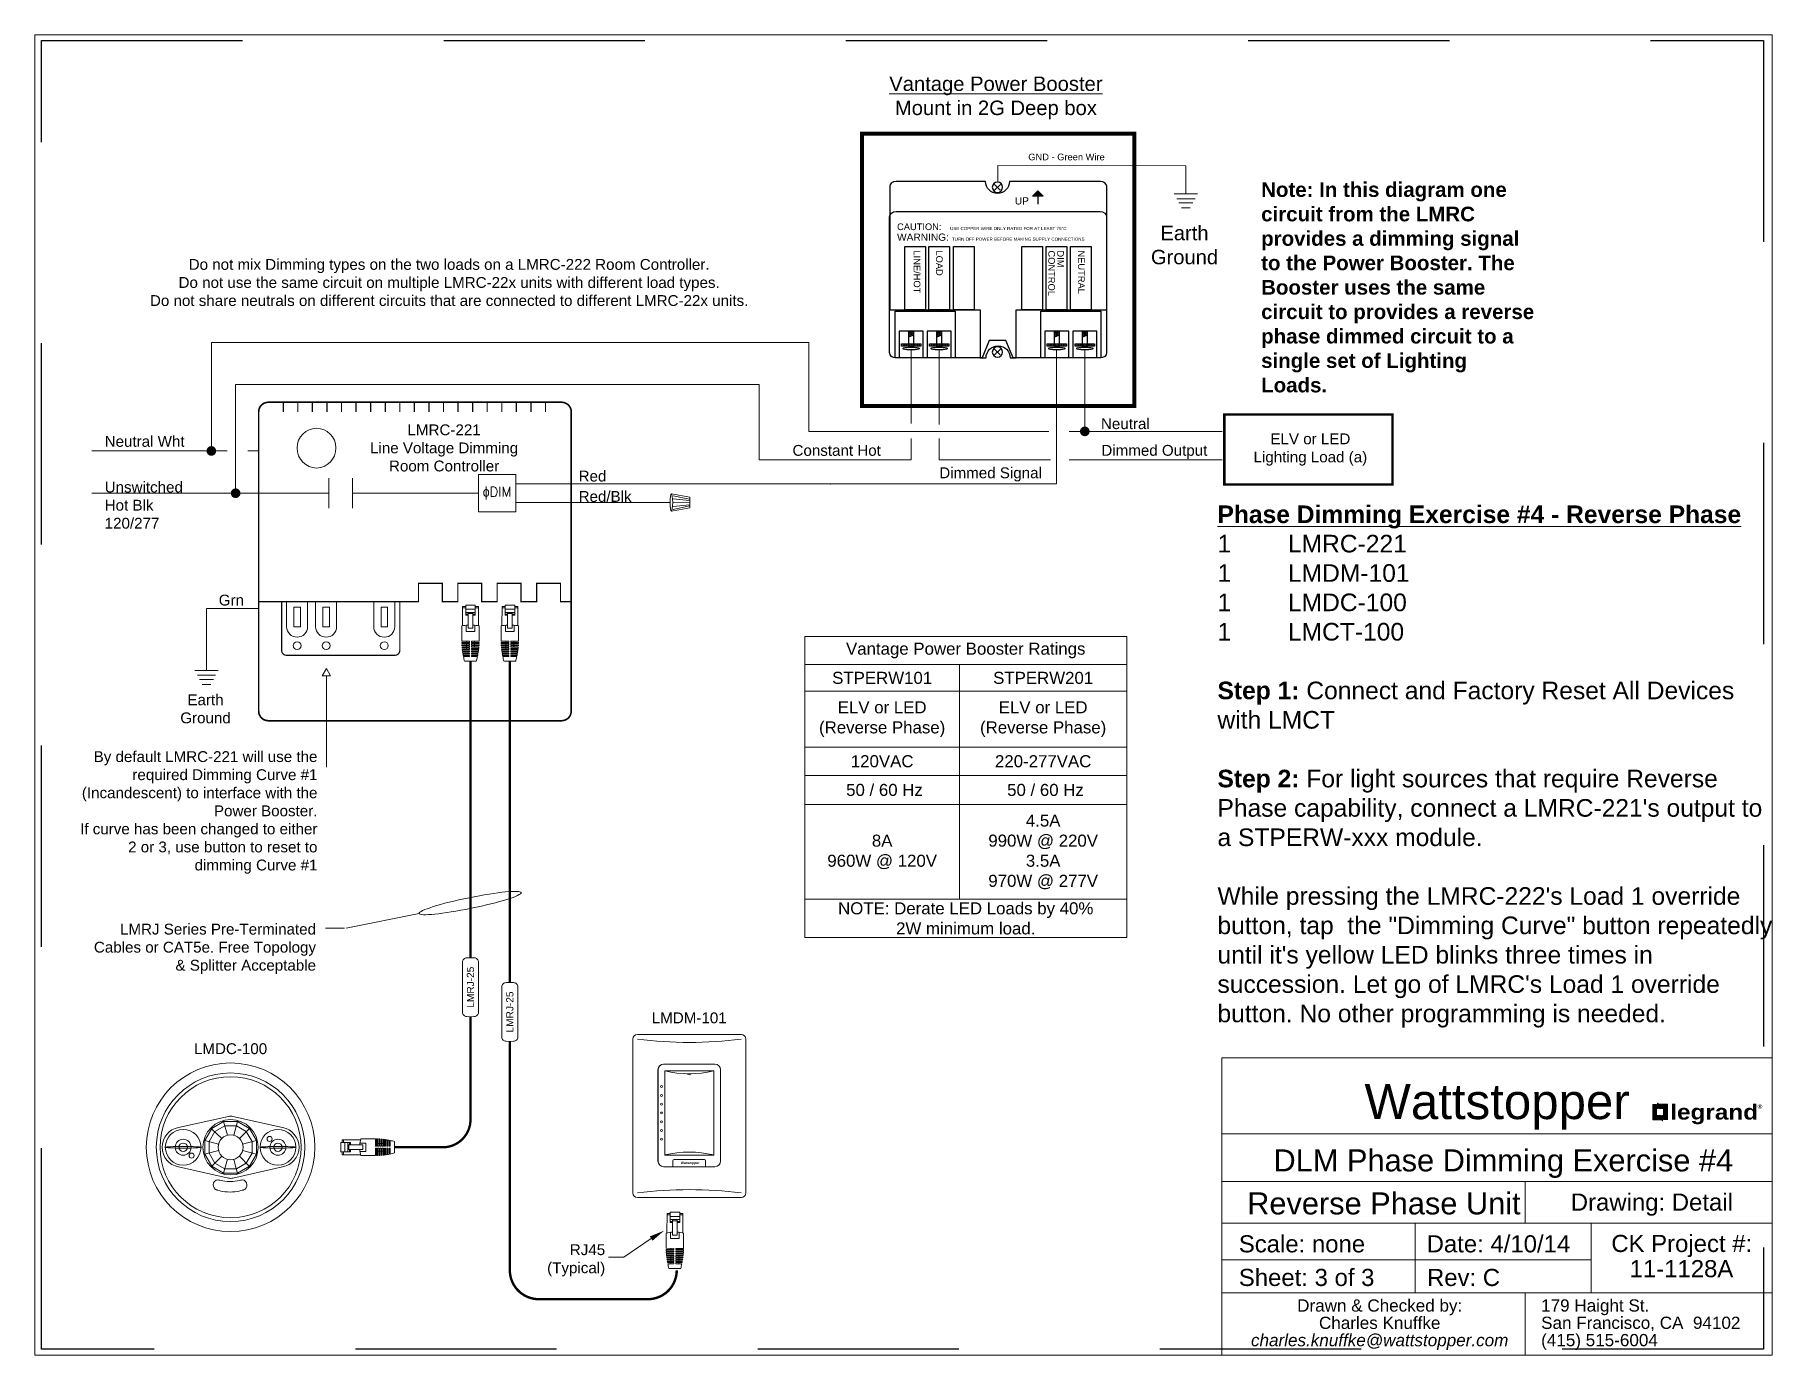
# Paper-space layout 'Phase Dimming E4' of a CAD drawing. Header units: inches. Extents: x 6.51 to 16.38, y 0.58 to 8.08.
# The model-space entities are those that its viewports show. They can reach past a viewport. Long polylines and large blocks are cut down to what shows.
import ezdxf
from ezdxf.enums import TextEntityAlignment as Align

# ---------------------------------------------------------------- set-up
doc = ezdxf.new("R2010")
doc.units = ezdxf.units.IN
doc.header["$MEASUREMENT"] = 0
doc.linetypes.add('Demo', pattern=[0.5, 0.25, -0.25])
doc.linetypes.add('HIDDEN2', pattern=[0.1875, 0.125, -0.0625])
doc.layers.get('0').update_dxf_attribs({"lineweight": 5})
doc.layers.add('Power Station', color=7, linetype='Continuous')
doc.layers.add('PS Borders', color=40, linetype='Demo', lineweight=5, plot=False)
for name, color, linetype, lineweight in [('Title Block', 7, 'Continuous', 5), ('Viewport', 7, 'Continuous', 5), ('WS', 3, 'Continuous', 5), ('WS_DETAIL', 7, 'Continuous', 5), ('WS_LineVoltage', 1, 'Continuous', 5), ('WS_Text', 7, 'Continuous', 5)]:
    doc.layers.add(name, color=color, linetype=linetype, lineweight=lineweight)
doc.styles.add('ARIAL', font='arial.ttf')
doc.styles.add('Legrand', font='ariblk.ttf', dxfattribs={"height": 0.1875})
doc.styles.add('ROMANS', font='ROMANS.shx', dxfattribs={"height": 0.0625})

psp = doc.layouts.new('Phase Dimming E4')

# ---------------------------------------------------------------- texts
at = {"insert": (13.2267, 5.4074), "char_height": 0.1, "attachment_point": 1, "style": 'ARIAL'}
psp.add_mtext_dynamic_manual_height_columns('{\\fArial|b1|i0|c0|p34;\\LPhase Dimming Exercise #4 - Reverse Phase\\P}1^ILMRC-221\\P1^ILMDM-101\\P1 ^ILMDC-100\\P1^ILMCT-100\\P\\P{\\fArial|b1|i0|c0|p34;Step 1: }Connect and Factory Reset All Devices with LMCT\\P\\P{\\fArial|b1|i0|c0|p34;Step 2:} For light sources that require Reverse Phase capability, connect a LMRC-221\'s output to a STPERW-xxx module.\\P\\PWhile pressing the LMRC-222\'s Load 1 override button, tap  the "Dimming Curve" button repeatedly until it\'s yellow LED blinks three times in succession. Let go of LMRC\'s Load 1 override button. No other programming is needed.', width=3.150304, gutter_width=0.3125, heights=[5.5556], dxfattribs=at)

msp = doc.modelspace()

# ---------------------------------------------------------------- texts
at = {"style": 'ARIAL'}
for s, insert, char_height, width, attachment_point in [('{\\LVantage Power Booster}\\PMount in 2G Deep box', (269.074, -94.816), 0.375, 5.54408, 2), ('Earth\\PGround', (273.967, -99.19), 0.3738, 9.59511, 5), ('Do not mix Dimming types on the two loads on a LMRC-222 Room Controller.\\PDo not use the same circuit on multiple LMRC-22x units with different load types.\\PDo not share neutrals on different circuits that are connected to different LMRC-22x units.', (254.889, -99.549), 0.28125, 15.83392, 2), ('ELV or LED\\PLighting Load (a)', (277.233, -104.074), 0.28125, 3.06108, 2), ('Grn', (248.911, -108.399), 0.281, 4.41089, 4), ('Earth\\PGround', (248.568, -111.219), 0.281, 7.21437, 5)]:
    msp.add_mtext(s, dxfattribs=dict(at, insert=insert, char_height=char_height, width=width, attachment_point=attachment_point))
at = {"insert": (275.956, -97.559), "char_height": 0.380123, "attachment_point": 1, "style": 'ARIAL'}
msp.add_mtext_dynamic_manual_height_columns('{\\fArial|b1|i0|c0|p34;Note: In this diagram one circuit from the LMRC provides a dimming signal to the Power Booster. The Booster uses the same circuit to provides a reverse phase dimmed circuit to a single set of Lighting Loads. }', width=7.14893, gutter_width=0.312, heights=[0], dxfattribs=at)
at = {"linetype": 'Continuous', "style": 'ARIAL'}
for s, insert, char_height, width, attachment_point in [('Neutral', (271.8, -103.823), 0.2811, 3.10049, 4), ('Neutral Wht', (245.952, -104.282), 0.28114, 4.66176, 4), ('Constant Hot', (263.797, -104.516), 0.28114, 2.75033, 4), ('Dimmed Output', (271.81, -104.555), 0.28114, 2.75033, 4), ('Red', (258.248, -105.182), 0.2811, 0.72574, 4), ('Dimmed Signal', (267.605, -105.138), 0.28114, 2.75033, 4), ('Unswitched\\PHot Blk\\P120/277', (245.952, -105.937), 0.2811, 7.21725, 4), ('Red/Blk', (258.248, -105.711), 0.2811, 3.8626, 4), ('By default LMRC-221 will use the required Dimming Curve #1 (Incandescent) to interface with the Power Booster.\\PIf curve has been changed to either 2 or 3, use button to reset to dimming Curve #1 ', (251.472, -112.316), 0.281138, 6.41553, 3), ('LMRJ Series Pre-Terminated \\PCables or CAT5e. Free Topology \\P& Splitter Acceptable', (251.435, -116.79), 0.28114, 6.9777, 3)]:
    msp.add_mtext(s, dxfattribs=dict(at, insert=insert, char_height=char_height, width=width, attachment_point=attachment_point))
at = {"layer": 'Power Station', "style": 'ARIAL'}
for s, height, p in [('GND - Green Wire', 0.17272, (269.914, -96.99)), ('UP', 0.1884, (269.565, -98.136)), ('CAUTION:', 0.1727, (266.51, -98.8)), ('USE COPPER WIRE ONLY RATED FOR AT LEAST 75°C', 0.08313, (267.886, -98.8)), ('WARNING:', 0.1884, (266.51, -99.077)), (' TURN OFF POWER BEFORE MAKING SUPPLY CONNECTIONS', 0.08313, (267.901, -99.077))]:
    msp.add_text(s, height=height, dxfattribs=at).set_placement(p)
for s, p in [('LINE/HOT', (266.942, -99.328)), ('LOAD', (267.521, -99.328)), ('CONTROL', (270.433, -99.328)), ('DIM', (270.664, -99.328)), ('NEUTRAL', (271.206, -99.328))]:
    msp.add_text(s, height=0.1727, rotation=270, dxfattribs=at).set_placement(p)

# ---------------------------------------------------------------- blocks, each defined once
blk = doc.blocks.new('Title_Knuffke')
h = blk.add_hatch(color=256)
h.dxf.hatch_style = 1
h.paths.add_polyline_path([(-0.6787, 1.3372), (-0.6317, 1.3372), (-0.6317, 1.3606), (-0.657, 1.3606), (-0.657, 1.4242), (-0.6787, 1.4242)])
h.paths.add_polyline_path([(-0.6228, 1.361), (-0.6259, 1.361), (-0.6259, 1.3301), (-0.6228, 1.3301)])
h.paths.add_polyline_path([(-0.6513, 1.4008), (-0.6481, 1.4008), (-0.6481, 1.4316), (-0.6513, 1.4316)])
h.paths.add_polyline_path([(-0.617, 1.4011), (-0.617, 1.3376), (-0.5953, 1.3376), (-0.5953, 1.4245), (-0.6424, 1.4245), (-0.6424, 1.4011)])
for points in [[(-0.657, 1.3606), (-0.6317, 1.3606), (-0.6317, 1.3372), (-0.6787, 1.3372), (-0.6787, 1.4242), (-0.657, 1.4242)], [(-0.6481, 1.4008), (-0.6513, 1.4008), (-0.6513, 1.4316), (-0.6481, 1.4316)], [(-0.617, 1.4011), (-0.6424, 1.4011), (-0.6424, 1.4245), (-0.5953, 1.4245), (-0.5953, 1.3376), (-0.617, 1.3376)], [(-0.6259, 1.361), (-0.6228, 1.361), (-0.6228, 1.3301), (-0.6259, 1.3301)]]:
    blk.add_lwpolyline(points, close=True)
at = {"layer": 'Title Block', "color": 7, "linetype": 'Continuous'}
for p, q in [((-3.125, 0), (-3.125, 1.6875)), ((-3.125, 1.6875), (0, 1.6875)), ((0, 1.6875), (0, 0)), ((-3.125, 1.257), (0, 1.257)), ((-3.125, 0.9861), (0, 0.9861)), ((-1.4028, 0.75), (-1.4028, 0.9861)), ((-3.125, 0.75), (0, 0.75)), ((-2.0278, 0.3542), (-2.0278, 0.75)), ((-1.0278, 0.3542), (-1.0278, 0.75)), ((-1.0278, 0.5417), (-3.125, 0.5417)), ((0, 0.3542), (-3.125, 0.3542)), ((-1.4028, 0), (-1.4028, 0.3542)), ((0, 0), (-3.125, 0))]:
    blk.add_line(p, q, dxfattribs=at)
at = {"style": 'Legrand'}
blk.add_text('legrand', height=0.08643, dxfattribs=at).set_placement((-0.5795, 1.381), align=Align.MIDDLE_LEFT)
blk.add_text('®', height=0.0235, dxfattribs=at).set_placement((-0.0839, 1.4002))
at = {"insert": (-1.5625, 1.4104), "char_height": 0.0375, "attachment_point": 5, "style": 'ARIAL'}
blk.add_mtext_dynamic_manual_height_columns('\\A2;{\\fArial|b0|i0|c0|p34;\\H5.3333x;Wattstopper}', width=0.688877, gutter_width=0.9375, heights=[0], dxfattribs=at)
at = {"layer": 'Title Block', "color": 7, "style": 'ARIAL'}
blk.add_text('CK Project #:', height=0.0972, dxfattribs=at).set_placement((-0.5139, 0.5861), align=Align.CENTER)
at = {"layer": 'Title Block', "color": 7, "char_height": 0.0694, "line_spacing_factor": 0.85, "style": 'ARIAL'}
for s, insert, width, attachment_point in [('Drawn & Checked by:\\PCharles Knuffke\\P{\\fArial|b0|i1|c0|p34;charles.knuffke@wattstopper.com}', (-2.2292, 0.317), 1.258431, 2), ('179 Haight St.\\PSan Francisco, CA  94102\\P(415) 515-6004', (-1.3124, 0.3173), 1.312364, 1)]:
    blk.add_mtext(s, dxfattribs=dict(at, insert=insert, width=width, attachment_point=attachment_point))
at = {"layer": 'Viewport', "style": 'ARIAL', "flags": 8}
for tag, height, p in [('SITE_NAME', 0.125, (-1.5271, 1.0438)), ('DRAWING_DEF', 0.125, (-2.2053, 0.7995)), ('DRAWING_TYPE', 0.0972, (-0.6836, 0.8208)), ('JOB#', 0.0972, (-0.5155, 0.443))]:
    blk.add_attdef(tag, text='', height=height, dxfattribs=at).set_placement(p, align=Align.CENTER)
for tag, p in [('SCALE', (-3.0291, 0.584)), ('DATE', (-1.9625, 0.584)), ('SHEET#', (-3.0291, 0.3931)), ('REVISION', (-1.9605, 0.3931))]:
    blk.add_attdef(tag, p, '', height=0.0972, dxfattribs=at)
blk = doc.blocks.new('A$C28216DC1')
at = {"layer": 'WS_DETAIL'}
blk.add_lwpolyline([(22.84, 8.11), (17.13, 4.27), (13.98, 4.27)], dxfattribs=at)
blk.add_solid([(23.11, 7.67), (22.56, 8.56), (25.52, 9.76)], dxfattribs=at)
at = {"layer": 'WS_DETAIL', "linetype": 'Continuous', "insert": (13.29, 3.59), "char_height": 2.25, "width": 37.309, "attachment_point": 6, "style": 'ARIAL'}
blk.add_mtext('\\pi29.81;RJ45\\P\\pi22.42;(Typical)', dxfattribs=at)
blk = doc.blocks.new('*U130')
for p, q in [((-1.64, 7.37), (-1.63, 11.37)), ((-1.63, 11.37), (-0.99, 11.37)), ((-1.63, 11.09), (-0.99, 11.09)), ((1, 11.65), (-0.99, 11.65)), ((-0.99, 11.65), (-0.99, 9.56)), ((1, 11.65), (1, 9.56)), ((1.65, 11.37), (1, 11.37)), ((1, 11.09), (1.65, 11.09)), ((1.64, 7.37), (1.65, 11.37)), ((-1.8, 7.34), (-1.81, 4.17)), ((-0.99, 10.79), (1, 10.79)), ((-0.99, 10.12), (1, 10.12)), ((-0.5, 9.76), (-0.99, 9.76)), ((-0.99, 9.56), (-0.5, 9.56)), ((-0.9, 7.49), (-0.9, 6.2)), ((-0.5, 6.9), (-0.49, 10.12)), ((0.51, 9.89), (-0.49, 9.89)), ((0.5, 6.89), (0.51, 10.12)), ((1, 9.56), (0.5, 9.56)), ((1, 9.76), (0.51, 9.76)), ((0.9, 7.49), (0.9, 6.2)), ((1.81, 7.33), (1.8, 4.16)), ((-0.21, 4.16), (-1.81, 4.17)), ((-0.21, 3.92), (-1.81, 3.92)), ((-0.21, 3.67), (-1.8, 3.67)), ((0.9, 6.2), (-0.9, 6.2)), ((-0.81, 3.67), (-0.82, 3.43)), ((-0.81, 4.16), (-0.81, 3.92)), ((0.5, 6.89), (-0.5, 6.9)), ((-0.21, 3.92), (-0.21, 4.16)), ((-0.21, 3.42), (-0.21, 3.67)), ((0.21, 3.92), (0.21, 4.16)), ((1.8, 4.16), (0.21, 4.16)), ((1.8, 3.91), (0.21, 3.92)), ((0.21, 3.42), (0.21, 3.67)), ((1.79, 3.67), (0.21, 3.67)), ((0.81, 4.16), (0.81, 3.92)), ((0.81, 3.67), (0.81, 3.42)), ((-0.21, 3.42), (-1.79, 3.43)), ((-0.21, 3.18), (-1.78, 3.18)), ((-0.22, 2.93), (-1.76, 2.93)), ((-0.22, 2.69), (-1.74, 2.69)), ((-0.22, 2.44), (-1.71, 2.44)), ((-0.22, 2.19), (-1.68, 2.19)), ((-0.22, 1.95), (-1.65, 1.95)), ((-0.22, 1.7), (-1.61, 1.7)), ((-0.22, 1.45), (-1.57, 1.45)), ((-0.22, 1.21), (-1.52, 1.21)), ((-0.22, 0.96), (-1.47, 0.96)), ((-1.21, 0), (1.21, 0)), ((-0.82, 3.18), (-0.82, 2.93)), ((-0.82, 2.69), (-0.82, 2.44)), ((-0.82, 2.19), (-0.82, 1.95)), ((-0.82, 1.7), (-0.82, 1.45)), ((-0.82, 1.21), (-0.82, 0.96)), ((-0.22, 2.93), (-0.21, 3.18)), ((-0.22, 2.44), (-0.22, 2.69)), ((-0.22, 1.95), (-0.22, 2.19)), ((-0.22, 1.45), (-0.22, 1.7)), ((-0.22, 0.96), (-0.22, 1.21)), ((0.2, 1.95), (0.2, 2.19)), ((1.67, 2.19), (0.2, 2.19)), ((1.64, 1.94), (0.2, 1.95)), ((0.2, 1.45), (0.2, 1.7)), ((1.6, 1.7), (0.2, 1.7)), ((1.55, 1.45), (0.2, 1.45)), ((0.2, 0.96), (0.2, 1.21)), ((1.51, 1.2), (0.2, 1.21)), ((1.45, 0.96), (0.2, 0.96)), ((1.78, 3.42), (0.21, 3.42)), ((0.21, 2.93), (0.21, 3.18)), ((1.77, 3.18), (0.21, 3.18)), ((1.75, 2.93), (0.21, 2.93)), ((0.21, 2.44), (0.21, 2.68)), ((1.73, 2.68), (0.21, 2.68)), ((1.7, 2.44), (0.21, 2.44)), ((0.8, 1.7), (0.8, 1.45)), ((0.8, 1.21), (0.8, 0.96)), ((0.81, 3.18), (0.81, 2.93)), ((0.81, 2.68), (0.81, 2.44)), ((0.81, 2.19), (0.81, 1.94))]:
    blk.add_line(p, q)
for centre, radius, start, end in [((-0.01, -0.65), 8.19, 93.4212, 102.6603), ((-0.01, -0.65), 8.19, 77.1781, 86.4172), ((13.26, 4.15), 15.07, 180.8562, 181.7934), ((-13.27, 4.18), 15.07, 358.045, 358.9822), ((13.26, 4.15), 15.07, 182.7312, 183.6696), ((13.26, 4.15), 15.07, 184.6091, 185.5499), ((13.26, 4.15), 15.07, 186.4922, 187.4363), ((13.26, 4.15), 15.07, 188.3824, 189.3309), ((13.26, 4.15), 15.07, 190.282, 191.2359), ((13.26, 4.15), 15.07, 192.1931, 195.9571), ((-13.27, 4.18), 15.07, 343.8813, 347.6453), ((-13.27, 4.18), 15.07, 348.6025, 349.5565), ((-13.27, 4.18), 15.07, 350.5075, 351.456), ((-13.27, 4.18), 15.07, 352.4021, 353.3462), ((-13.27, 4.18), 15.07, 354.2885, 355.2293), ((-13.27, 4.18), 15.07, 356.1688, 357.1073)]:
    blk.add_arc(centre, radius, start, end)
blk = doc.blocks.new('*U138')
at = {"const_width": 0.5}
for points in [[(0, 132.37), (0, 6)], [(34.64, 6), (34.64, 6)], [(6, 0), (28.64, 0)]]:
    blk.add_lwpolyline(points, dxfattribs=at)
for points in [[(0, 6, 0.414214), (6, 0)], [(28.64, 0, 0.414214), (34.64, 6)]]:
    blk.add_lwpolyline(points, format="xyb", dxfattribs=at)
blk = doc.blocks.new('*U134')
blk.add_lwpolyline([(-1.66, -5.21), (-1.66, 5.21, -0.414214), (-0.78, 6.09), (0.78, 6.09, -0.414214), (1.66, 5.21), (1.66, -5.21, -0.414214), (0.78, -6.09), (-0.78, -6.09, -0.414214)], format="xyb", close=True)
at = {"insert": (0, 0), "char_height": 1.5, "attachment_point": 5, "rotation": 90, "style": 'ARIAL', "bg_fill": 3, "box_fill_scale": 1, "bg_fill_color": 256, "bg_fill_transparency": 0}
blk.add_mtext_dynamic_manual_height_columns('LMRJ-25', width=12.0337, gutter_width=70, heights=[0], dxfattribs=at)
blk = doc.blocks.new('*U264')
for p, q in [((-26, 47.2), (-17.89, 47.2)), ((-17.89, 50.31), (-17.89, 44.1)), ((-17.89, 50.31), (-17.89, 44.1)), ((-12.94, 50.31), (-12.94, 44.1)), ((-12.94, 50.31), (-12.94, 44.1)), ((-12.94, 47.2), (13.17, 47.2)), ((-26.64, 24.72), (-26.64, 19.51)), ((-22.27, 19.51), (-22.27, 24.72)), ((-20.61, 24.72), (-20.61, 19.51)), ((-16.25, 19.51), (-16.25, 24.72)), ((-8.56, 24.72), (-8.56, 19.51)), ((-4.19, 19.51), (-4.19, 24.72))]:
    blk.add_line(p, q)
for points, const_width in [([(-0.09, 66.07), (30.45, 66.07, -0.414214), (32.44, 64.07), (32.44, 2, -0.414214), (30.45, 0), (-30.45, 0, -0.414214), (-32.44, 2), (-32.44, 64.07, -0.414214), (-30.45, 66.07), (-0.09, 66.07)], 0.343), ([(-27.68, 24.72), (-27.68, 14.58, 0.414214), (-26.68, 13.58), (-4.15, 13.58, 0.414214), (-3.15, 14.58), (-3.15, 24.72)], 0.25)]:
    blk.add_lwpolyline(points, format="xyb", dxfattribs=dict(const_width=const_width))
at = {"const_width": 0.25}
for points in [[(-27.34, 64.06), (-27.34, 66.07)], [(-24.32, 64.06), (-24.32, 66.07)], [(-21.29, 64.06), (-21.29, 66.07)], [(-18.27, 64.06), (-18.27, 66.07)], [(-15.24, 64.06), (-15.24, 66.07)], [(-12.22, 64.06), (-12.22, 66.07)], [(-9.19, 64.06), (-9.19, 66.07)], [(-6.17, 64.06), (-6.17, 66.07)], [(-3.15, 64.06), (-3.15, 66.07)], [(-0.12, 64.06), (-0.12, 66.07)], [(2.9, 64.06), (2.9, 66.07)], [(5.93, 64.06), (5.93, 66.07)], [(8.95, 64.06), (8.95, 66.07)], [(11.98, 64.06), (11.98, 66.07)], [(15, 64.06), (15, 66.07)], [(18.03, 64.06), (18.03, 66.07)], [(21.05, 64.06), (21.05, 66.07)], [(24.07, 64.06), (24.07, 66.07)], [(27.1, 64.06), (27.1, 66.07)], [(32.44, 24.72), (30.2, 24.72), (30.2, 28.51), (25.24, 28.51), (25.24, 24.72), (22.03, 24.72), (22.03, 28.51), (17.07, 28.51), (17.07, 24.72), (13.86, 24.72), (13.86, 28.51), (8.9, 28.51), (8.9, 24.72), (5.69, 24.72), (5.69, 28.51), (0.73, 28.51), (0.73, 24.72), (-32.44, 24.72)]]:
    blk.add_lwpolyline(points, dxfattribs=at)
blk.add_lwpolyline([(-20.43, 52.43), (-21.24, 52.51), (-21.99, 52.75), (-22.67, 53.13), (-23.27, 53.64), (-23.77, 54.26), (-24.14, 54.98), (-24.38, 55.78), (-24.46, 56.64), (-24.46, 56.64), (-24.38, 57.45), (-24.14, 58.2), (-23.77, 58.89), (-23.27, 59.49), (-22.67, 59.98), (-21.99, 60.36), (-21.24, 60.59), (-20.43, 60.68), (-20.43, 60.68), (-19.63, 60.59), (-18.87, 60.36), (-18.19, 59.98), (-17.59, 59.49), (-17.09, 58.89), (-16.72, 58.2), (-16.48, 57.45), (-16.4, 56.64), (-16.4, 56.64), (-16.48, 55.78), (-16.72, 54.98), (-17.09, 54.26), (-17.59, 53.64), (-18.19, 53.13), (-18.87, 52.75), (-19.63, 52.51), (-20.43, 52.43), (-20.43, 52.43), (-20.43, 52.43)])
for points in [[(13.17, 51.08), (20.92, 51.08), (20.92, 43.33), (13.17, 43.33)], [(-25.12, 19.51), (-23.79, 19.51), (-23.79, 23.54), (-25.12, 23.54)], [(-19.09, 19.51), (-17.77, 19.51), (-17.77, 23.54), (-19.09, 23.54)], [(-7.04, 19.51), (-5.71, 19.51), (-5.71, 23.54), (-7.04, 23.54)]]:
    blk.add_lwpolyline(points, close=True)
for centre in [(-24.45, 15.57), (-18.43, 15.57), (-6.37, 15.57)]:
    blk.add_circle(centre, 0.819)
for centre in [(-24.45, 19.51), (-18.43, 19.51), (-6.37, 19.51)]:
    blk.add_arc(centre, 2.18, 180, 0)
at = {"insert": (6.05, 61.48), "char_height": 2.25, "width": 40.9705, "attachment_point": 2, "style": 'ROMANS'}
blk.add_mtext('{\\fArial|b0|i0|c0|p34;LMRC-221\\PLine Voltage Dimming\\PRoom Controller}', dxfattribs=at)
at = {"linetype": 'Continuous', "insert": (17.05, 47.2), "char_height": 2, "width": 5.8059, "attachment_point": 5, "style": 'ROMANS'}
blk.add_mtext('ɸDIM', dxfattribs=at)
blk = doc.blocks.new('cap')
at = {"layer": 'WS_DETAIL'}
for p, q in [((0.196, 0.214), (-0.435, 0.098)), ((-0.429, -0.01), (0.137, 0.048)), ((-0.427, 0.033), (0.141, 0.152)), ((0, 0), (0, 0)), ((0.196, -0.381), (-0.435, -0.265)), ((-0.433, -0.084), (0.133, -0.094)), ((-0.429, -0.158), (0.137, -0.215)), ((-0.427, -0.201), (0.141, -0.32))]:
    blk.add_line(p, q, dxfattribs=at)
blk.add_ellipse((-0.435, -0.084), major_axis=(0, 0.181), ratio=0.053433, start_param=-0.006784, end_param=3.15639, dxfattribs=at)
blk.add_ellipse((0.196, -0.084), major_axis=(0, -0.299), ratio=0.147154, dxfattribs=at)
blk = doc.blocks.new('WallPlate1Gang')
for p, q in [((-11.72, 0.96), (-11.72, 32.87)), ((-10.76, 33.83), (10.76, 33.83)), ((11.72, 32.87), (11.72, 0.96)), ((-6.49, 26.51), (-6.49, 7.57)), ((-5.31, 27.69), (5.31, 27.69)), ((6.49, 26.51), (6.49, 7.57)), ((5.31, 6.39), (-5.31, 6.39)), ((-10.76, 0), (10.76, 0))]:
    blk.add_line(p, q)
for centre, radius, start, end in [((-10.76, 32.87), 0.96, 90, 180), ((0, 117.5), 85.31, 262.7571, 277.2429), ((10.76, 32.87), 0.96, 0, 90), ((-5.31, 26.51), 1.18, 90, 180), ((5.31, 26.51), 1.18, 0, 90), ((-5.31, 7.57), 1.18, 180, 270), ((5.31, 7.57), 1.18, 270, 0), ((-10.76, 0.96), 0.96, 180, 270), ((0, -83.67), 85.31, 82.7571, 97.2429), ((10.76, 0.96), 0.96, 270, 0)]:
    blk.add_arc(centre, radius, start, end)
blk = doc.blocks.new('*U137')
blk.add_blockref('WallPlate1Gang', (0, -0.01))
blk = doc.blocks.new('*T194')
at = {"layer": 'WS_Text', "color": 0, "linetype": 'ByBlock', "lineweight": -2, "transparency": 16777216}
for p, q in [((0, 0), (8.353, 0)), ((0, 0), (0, -7.813)), ((8.353, 0), (8.353, -7.813)), ((0, -0.729), (8.353, -0.729)), ((4.016, -0.729), (4.016, -6.818)), ((0, -1.424), (8.353, -1.424)), ((0, -2.869), (8.353, -2.869)), ((0, -3.609), (8.353, -3.609)), ((0, -4.36), (8.353, -4.36)), ((0, -6.818), (8.353, -6.818)), ((0, -7.813), (8.353, -7.813))]:
    blk.add_line(p, q, dxfattribs=at)
at = {"layer": 'WS_Text', "color": 0, "transparency": 16777216, "char_height": 0.3125, "attachment_point": 5, "style": 'ARIAL'}
for s, insert, width in [('Vantage Power Booster Ratings', (4.176, -0.365), 8.20289), ('STPERW101', (2.008, -1.077), 3.86617), ('STPERW201', (6.185, -1.077), 4.18672), ('ELV or LED\\P(Reverse Phase)', (2.008, -2.146), 3.86617), ('ELV or LED\\P(Reverse Phase)', (6.185, -2.146), 4.18672), ('120VAC', (2.008, -3.239), 3.86617), ('220-277VAC', (6.185, -3.239), 4.18672), ('\\A1; 50 / 60 Hz', (2.008, -3.984), 3.86617), ('\\A1; 50 / 60 Hz', (6.185, -3.984), 4.18672), ('4.5A\\P990W @ 220V\\P3.5A\\P970W @ 277V', (6.185, -5.589), 4.18672), ('8A\\P960W @ 120V', (2.008, -5.589), 3.86617), ('NOTE: Derate LED Loads by 40%\\P2W minimum load.', (4.176, -7.315), 8.20289)]:
    blk.add_mtext(s, dxfattribs=dict(at, insert=insert, width=width))
blk = doc.blocks.new('A$C756910A1')
at = {"layer": 'WS_DETAIL'}
for p, q in [((0.15, 6.6), (0.15, 10.17)), ((0.15, 10.17), (0.73, 10.17)), ((0.73, 10.43), (0.73, 8.56)), ((0.73, 10.43), (2.51, 10.43)), ((2.51, 10.43), (2.51, 8.56)), ((3.08, 10.17), (2.51, 10.17)), ((3.08, 6.6), (3.08, 10.17)), ((0.73, 9.92), (0.15, 9.92)), ((2.51, 9.66), (0.73, 9.66)), ((2.51, 9.06), (0.73, 9.06)), ((0.73, 8.74), (1.17, 8.74)), ((0.73, 8.56), (1.17, 8.56)), ((1.17, 6.17), (1.17, 9.06)), ((1.17, 8.85), (2.06, 8.85)), ((2.06, 6.17), (2.06, 9.06)), ((2.06, 8.74), (2.51, 8.74)), ((2.51, 8.56), (2.06, 8.56)), ((3.08, 9.92), (2.51, 9.92)), ((0, 6.56), (0, 3.73)), ((0, 3.73), (1.43, 3.73)), ((0, 3.51), (1.43, 3.51)), ((0.81, 6.7), (0.81, 5.55)), ((0.81, 5.55), (2.42, 5.55)), ((0.89, 3.73), (0.89, 3.51)), ((1.17, 6.17), (2.06, 6.17)), ((1.43, 3.51), (1.43, 3.73)), ((1.8, 3.73), (3.23, 3.73)), ((1.8, 3.51), (1.8, 3.73)), ((1.8, 3.51), (3.23, 3.51)), ((2.34, 3.73), (2.34, 3.51)), ((2.42, 6.7), (2.42, 5.55)), ((3.23, 6.56), (3.23, 3.73)), ((0.01, 3.29), (1.43, 3.29)), ((0.02, 3.06), (1.43, 3.06)), ((0.03, 2.84), (1.43, 2.84)), ((0.05, 2.62), (1.43, 2.62)), ((0.07, 2.4), (1.43, 2.4)), ((0.09, 2.18), (1.43, 2.18)), ((0.12, 1.96), (1.43, 1.96)), ((0.15, 1.74), (1.43, 1.74)), ((0.18, 1.52), (1.43, 1.52)), ((0.22, 1.3), (1.43, 1.3)), ((0.26, 1.08), (1.43, 1.08)), ((0.31, 0.86), (1.43, 0.86)), ((0.89, 3.29), (0.89, 3.06)), ((0.89, 2.84), (0.89, 2.62)), ((0.89, 2.4), (0.89, 2.18)), ((0.89, 1.96), (0.89, 1.74)), ((0.89, 1.52), (0.89, 1.3)), ((0.89, 1.08), (0.89, 0.86)), ((1.43, 3.06), (1.43, 3.29)), ((1.43, 2.62), (1.43, 2.84)), ((1.43, 2.18), (1.43, 2.4)), ((1.43, 1.74), (1.43, 1.96)), ((1.43, 1.3), (1.43, 1.52)), ((1.43, 0.86), (1.43, 1.08)), ((1.8, 3.29), (3.23, 3.29)), ((1.8, 3.06), (1.8, 3.29)), ((1.8, 3.06), (3.22, 3.06)), ((1.8, 2.84), (3.2, 2.84)), ((1.8, 2.62), (1.8, 2.84)), ((1.8, 2.62), (3.19, 2.62)), ((1.8, 2.4), (3.17, 2.4)), ((1.8, 2.18), (1.8, 2.4)), ((1.8, 2.18), (3.14, 2.18)), ((1.8, 1.96), (3.12, 1.96)), ((1.8, 1.74), (1.8, 1.96)), ((1.8, 1.74), (3.09, 1.74)), ((1.8, 1.52), (3.05, 1.52)), ((1.8, 1.3), (1.8, 1.52)), ((1.8, 1.3), (3.01, 1.3)), ((1.8, 1.08), (2.97, 1.08)), ((1.8, 0.86), (1.8, 1.08)), ((1.8, 0.86), (2.92, 0.86)), ((2.34, 3.29), (2.34, 3.06)), ((2.34, 2.84), (2.34, 2.62)), ((2.34, 2.4), (2.34, 2.18)), ((2.34, 1.96), (2.34, 1.74)), ((2.34, 1.52), (2.34, 1.3)), ((2.34, 1.08), (2.34, 0.86)), ((2.69, 0), (0.52, 0))]:
    blk.add_line(p, q, dxfattribs=at)
for centre, radius, start, end in [((1.62, -0.58), 7.33, 93.502, 102.7411), ((1.62, -0.58), 7.33, 77.2589, 86.498), ((13.49, 3.73), 13.49, 180.937, 181.8742), ((-10.25, 3.73), 13.49, 358.1258, 359.063), ((13.49, 3.73), 13.49, 182.8119, 183.7504), ((13.49, 3.73), 13.49, 184.6899, 185.6307), ((13.49, 3.73), 13.49, 186.573, 187.5171), ((13.49, 3.73), 13.49, 188.4632, 189.4117), ((13.49, 3.73), 13.49, 190.3627, 191.3167), ((13.49, 3.73), 13.49, 192.2739, 196.0379), ((-10.25, 3.73), 13.49, 343.9621, 347.7261), ((-10.25, 3.73), 13.49, 348.6833, 349.6373), ((-10.25, 3.73), 13.49, 350.5883, 351.5368), ((-10.25, 3.73), 13.49, 352.4829, 353.427), ((-10.25, 3.73), 13.49, 354.3693, 355.3101), ((-10.25, 3.73), 13.49, 356.2496, 357.1881)]:
    blk.add_arc(centre, radius, start, end, dxfattribs=at)
blk = doc.blocks.new('RJ45')
at = {"layer": 'WS_DETAIL', "xscale": 1.117448685388325, "yscale": 1.117448685388325, "zscale": 1.117448685388325}
blk.add_blockref('A$C756910A1', (59.47, 150.68), dxfattribs=at)
blk = doc.blocks.new('*U207')
for p, q in [((-6.5, 20.13), (-6.5, 1.18)), ((-5.32, 21.31), (5.32, 21.31)), ((-5.07, 2.44), (-5.07, 19.89)), ((-5.07, 19.89), (5.07, 19.89)), ((-5.07, 19.89), (5.07, 19.89)), ((-0.33, 19.29), (-0.33, 19.19)), ((0.33, 19.29), (0.33, 19.19)), ((5.07, 19.89), (5.07, 2.44)), ((6.5, 20.13), (6.5, 1.18)), ((5.32, 0), (-5.32, 0)), ((5.07, 2.44), (-5.07, 2.44)), ((5.07, 2.44), (-5.07, 2.44)), ((-3.38, 1.24), (-3.38, 0)), ((3.14, 1.48), (-3.14, 1.48)), ((3.38, 1.24), (3.38, 0))]:
    blk.add_line(p, q)
for centre in [(-5.78, 16.63), (-5.78, 14.81), (-5.78, 12.99), (-5.78, 11.16), (-5.78, 9.34), (-5.78, 7.52), (-5.78, 5.7)]:
    blk.add_circle(centre, 0.199)
for centre, radius, start, end in [((-5.32, 20.13), 1.18, 90, 180), ((0, 41.25), 21.96, 256.6482, 283.3518), ((0, 19.73), 0.639, 238.6629, 301.3371), ((5.32, 20.13), 1.18, 0, 90), ((-5.32, 1.18), 1.18, 180, 270), ((0, -18.92), 21.96, 76.6482, 103.3518), ((-3.14, 1.24), 0.239, 90, 180), ((3.14, 1.24), 0.239, 0, 90), ((5.32, 1.18), 1.18, 270, 0)]:
    blk.add_arc(centre, radius, start, end)
at = {"style": 'ARIAL'}
for s, insert, char_height, width, attachment_point in [('LMDM-101', (0, 32.02), 2.25, 40.9705, 2), ('{\\fArial|b1|i1|c0|p34;Wattstopper}', (-1.79, 1.04), 0.4798, 3.7953, 1)]:
    blk.add_mtext(s, dxfattribs=dict(at, insert=insert, char_height=char_height, width=width, attachment_point=attachment_point))
blk = doc.blocks.new('*U257')
at = {"lineweight": 18}
for points in [[(-1.44, -5.36), (-3.92, -3.92), (-5.36, -1.44), (-5.36, 1.43), (-3.92, 3.92), (-1.44, 5.36), (1.43, 5.36), (3.92, 3.92), (5.36, 1.43), (5.36, -1.44), (3.92, -3.92), (1.43, -5.36), (-1.44, -5.36)], [(-1.2, -4.47), (-3.27, -3.27), (-4.47, -1.2), (-4.47, 1.2), (-3.27, 3.27), (-1.2, 4.46), (1.2, 4.46), (3.27, 3.27), (4.46, 1.2), (4.46, -1.2), (3.27, -3.27), (1.2, -4.47), (-1.2, -4.47)], [(-3.97, 3.84), (-1.83, 1.83)], [(-1.44, 5.36), (-0.67, 2.5)], [(1.43, 5.36), (0.67, 2.5)], [(3.92, 3.92), (1.83, 1.83)], [(-2.5, 0.67), (-5.36, 1.43)], [(5.36, 1.43), (2.5, 0.67)], [(-2.5, -0.67), (-5.36, -1.44)], [(-1.83, -1.83), (-3.92, -3.92)], [(-0.67, -2.5), (-1.44, -5.36)], [(3.87, -3.95), (1.83, -1.84)], [(5.36, -1.44), (2.5, -0.67)]]:
    blk.add_lwpolyline(points, dxfattribs=at)
for points, knots in [([(17.49, 0), (17.49, -9.66), (9.66, -17.49), (0, -17.49), (-9.66, -17.49), (-17.49, -9.66), (-17.49, 0), (-17.49, 9.66), (-9.66, 17.49), (0, 17.49), (9.66, 17.49), (17.49, 9.66), (17.49, 0)], [0, 0, 0, 0, 1, 1, 1, 2, 2, 2, 3, 3, 3, 4, 4, 4, 4]), ([(15.41, 0), (15.41, -8.51), (8.51, -15.41), (0, -15.41), (-8.51, -15.41), (-15.41, -8.51), (-15.41, 0), (-15.41, 8.51), (-8.51, 15.41), (0, 15.41), (8.51, 15.41), (15.41, 8.51), (15.41, 0)], [0, 0, 0, 0, 1, 1, 1, 2, 2, 2, 3, 3, 3, 4, 4, 4, 4]), ([(14.63, 0), (14.63, -8.08), (8.08, -14.63), (0, -14.63), (-8.08, -14.63), (-14.63, -8.08), (-14.63, 0), (-14.63, 8.08), (-8.08, 14.63), (0, 14.63), (8.08, 14.63), (14.63, 8.08), (14.63, 0)], [0, 0, 0, 0, 1, 1, 1, 2, 2, 2, 3, 3, 3, 4, 4, 4, 4]), ([(-14.21, 0), (-14.21, 2.03), (-12.74, 3.73), (-10.81, 4.08), (-10.81, 4.08), (-0.46, 6.4), (-0.46, 6.4), (-0.33, 6.43), (-0.17, 6.45), (0, 6.45)], [0, 0, 0, 0, 1, 1, 1, 2, 2, 2, 3, 3, 3, 3]), ([(-6.13, 0), (-6.13, -2.05), (-7.79, -3.7), (-9.84, -3.7), (-11.88, -3.7), (-13.54, -2.05), (-13.54, 0), (-13.54, 2.04), (-11.88, 3.7), (-9.84, 3.7), (-7.79, 3.7), (-6.13, 2.04), (-6.13, 0)], [0, 0, 0, 0, 1, 1, 1, 2, 2, 2, 3, 3, 3, 4, 4, 4, 4]), ([(-6.13, 0), (-6.13, -2.05), (-7.79, -3.7), (-9.84, -3.7), (-11.88, -3.7), (-13.54, -2.05), (-13.54, 0), (-13.54, 2.04), (-11.88, 3.7), (-9.84, 3.7), (-7.79, 3.7), (-6.13, 2.04), (-6.13, 0)], [0, 0, 0, 0, 1, 1, 1, 2, 2, 2, 3, 3, 3, 4, 4, 4, 4]), ([(5.74, 0), (5.74, -3.17), (3.17, -5.74), (0, -5.74), (-3.17, -5.74), (-5.74, -3.17), (-5.74, 0), (-5.74, 3.17), (-3.17, 5.74), (0, 5.74), (3.17, 5.74), (5.74, 3.17), (5.74, 0)], [0, 0, 0, 0, 1, 1, 1, 2, 2, 2, 3, 3, 3, 4, 4, 4, 4]), ([(14.21, 0), (14.21, 2.03), (12.74, 3.73), (10.81, 4.08), (10.81, 4.08), (0.46, 6.4), (0.46, 6.4), (0.33, 6.43), (0.17, 6.45), (0, 6.45)], [0, 0, 0, 0, 1, 1, 1, 2, 2, 2, 3, 3, 3, 3]), ([(6.13, 0), (6.13, 2.04), (7.79, 3.7), (9.83, 3.7), (11.88, 3.7), (13.54, 2.04), (13.54, 0), (13.54, -2.05), (11.88, -3.7), (9.83, -3.7), (7.79, -3.7), (6.13, -2.05), (6.13, 0)], [0, 0, 0, 0, 1, 1, 1, 2, 2, 2, 3, 3, 3, 4, 4, 4, 4]), ([(-6.14, 0), (-6.14, -0.09), (-7.79, -0.17), (-9.84, -0.17), (-11.88, -0.17), (-13.53, -0.09), (-13.53, 0), (-13.53, 0.09), (-11.88, 0.16), (-9.84, 0.16), (-7.79, 0.16), (-6.14, 0.09), (-6.14, 0)], [0, 0, 0, 0, 1, 1, 1, 2, 2, 2, 3, 3, 3, 4, 4, 4, 4]), ([(-6.14, 0), (-6.14, -0.09), (-7.79, -0.17), (-9.84, -0.17), (-11.88, -0.17), (-13.53, -0.09), (-13.53, 0), (-13.53, 0.09), (-11.88, 0.16), (-9.84, 0.16), (-7.79, 0.16), (-6.14, 0.09), (-6.14, 0)], [0, 0, 0, 0, 1, 1, 1, 2, 2, 2, 3, 3, 3, 4, 4, 4, 4]), ([(-8.18, 0), (-8.18, -0.91), (-8.92, -1.66), (-9.84, -1.66), (-10.75, -1.66), (-11.49, -0.91), (-11.49, 0), (-11.49, 0.91), (-10.75, 1.65), (-9.84, 1.65), (-8.92, 1.65), (-8.18, 0.91), (-8.18, 0)], [0, 0, 0, 0, 1, 1, 1, 2, 2, 2, 3, 3, 3, 4, 4, 4, 4]), ([(-8.18, 0), (-8.18, -0.91), (-8.92, -1.66), (-9.84, -1.66), (-10.75, -1.66), (-11.49, -0.91), (-11.49, 0), (-11.49, 0.91), (-10.75, 1.65), (-9.84, 1.65), (-8.92, 1.65), (-8.18, 0.91), (-8.18, 0)], [0, 0, 0, 0, 1, 1, 1, 2, 2, 2, 3, 3, 3, 4, 4, 4, 4]), ([(-8.97, 0), (-8.97, -0.48), (-9.36, -0.87), (-9.84, -0.87), (-10.32, -0.87), (-10.7, -0.48), (-10.7, 0), (-10.7, 0.48), (-10.32, 0.87), (-9.84, 0.87), (-9.36, 0.87), (-8.97, 0.48), (-8.97, 0)], [0, 0, 0, 0, 1, 1, 1, 2, 2, 2, 3, 3, 3, 4, 4, 4, 4]), ([(-8.97, 0), (-8.97, -0.48), (-9.36, -0.87), (-9.84, -0.87), (-10.32, -0.87), (-10.7, -0.48), (-10.7, 0), (-10.7, 0.48), (-10.32, 0.87), (-9.84, 0.87), (-9.36, 0.87), (-8.97, 0.48), (-8.97, 0)], [0, 0, 0, 0, 1, 1, 1, 2, 2, 2, 3, 3, 3, 4, 4, 4, 4]), ([(2.59, 0), (2.59, -1.43), (1.43, -2.59), (0, -2.59), (-1.43, -2.59), (-2.59, -1.43), (-2.59, 0), (-2.59, 1.43), (-1.43, 2.59), (0, 2.59), (1.43, 2.59), (2.59, 1.43), (2.59, 0)], [0, 0, 0, 0, 1, 1, 1, 2, 2, 2, 3, 3, 3, 4, 4, 4, 4]), ([(6.14, 0), (6.14, 0.09), (7.79, 0.16), (9.83, 0.16), (11.88, 0.16), (13.53, 0.09), (13.53, 0), (13.53, -0.09), (11.88, -0.17), (9.83, -0.17), (7.79, -0.17), (6.14, -0.09), (6.14, 0)], [0, 0, 0, 0, 1, 1, 1, 2, 2, 2, 3, 3, 3, 4, 4, 4, 4]), ([(7.57, 1.73), (7.57, 2.02), (7.81, 2.25), (8.1, 2.25), (8.39, 2.25), (8.62, 2.02), (8.62, 1.73), (8.62, 1.44), (8.39, 1.2), (8.1, 1.2), (7.81, 1.2), (7.57, 1.44), (7.57, 1.73)], [0, 0, 0, 0, 1, 1, 1, 2, 2, 2, 3, 3, 3, 4, 4, 4, 4]), ([(8.18, 0), (8.18, 0.91), (8.92, 1.65), (9.83, 1.65), (10.75, 1.65), (11.49, 0.91), (11.49, 0), (11.49, -0.91), (10.75, -1.66), (9.83, -1.66), (8.92, -1.66), (8.18, -0.91), (8.18, 0)], [0, 0, 0, 0, 1, 1, 1, 2, 2, 2, 3, 3, 3, 4, 4, 4, 4]), ([(8.97, 0), (8.97, 0.48), (9.36, 0.87), (9.83, 0.87), (10.31, 0.87), (10.7, 0.48), (10.7, 0), (10.7, -0.48), (10.31, -0.87), (9.83, -0.87), (9.36, -0.87), (8.97, -0.48), (8.97, 0)], [0, 0, 0, 0, 1, 1, 1, 2, 2, 2, 3, 3, 3, 4, 4, 4, 4]), ([(-14.21, 0), (-14.21, -2.04), (-12.74, -3.73), (-10.81, -4.08), (-10.81, -4.08), (-0.46, -6.4), (-0.46, -6.4), (-0.33, -6.43), (-0.17, -6.45), (0, -6.45)], [0, 0, 0, 0, 1, 1, 1, 2, 2, 2, 3, 3, 3, 3]), ([(-7.57, -1.73), (-7.57, -2.02), (-7.81, -2.26), (-8.1, -2.26), (-8.39, -2.26), (-8.62, -2.02), (-8.62, -1.73), (-8.62, -1.44), (-8.39, -1.21), (-8.1, -1.21), (-7.81, -1.21), (-7.57, -1.44), (-7.57, -1.73)], [0, 0, 0, 0, 1, 1, 1, 2, 2, 2, 3, 3, 3, 4, 4, 4, 4]), ([(-7.57, -1.73), (-7.57, -2.02), (-7.81, -2.26), (-8.1, -2.26), (-8.39, -2.26), (-8.62, -2.02), (-8.62, -1.73), (-8.62, -1.44), (-8.39, -1.21), (-8.1, -1.21), (-7.81, -1.21), (-7.57, -1.44), (-7.57, -1.73)], [0, 0, 0, 0, 1, 1, 1, 2, 2, 2, 3, 3, 3, 4, 4, 4, 4]), ([(14.21, 0), (14.21, -2.04), (12.74, -3.73), (10.81, -4.08), (10.81, -4.08), (0.46, -6.4), (0.46, -6.4), (0.33, -6.43), (0.17, -6.45), (0, -6.45)], [0, 0, 0, 0, 1, 1, 1, 2, 2, 2, 3, 3, 3, 3]), ([(-0.1, -9.29), (1.27, -9.29), (2.67, -8.87), (2.67, -8.87), (2.67, -8.87), (2.76, -8.82), (2.76, -8.82), (3.14, -8.68), (3.41, -8.29), (3.41, -7.83), (3.41, -7.24), (2.98, -6.77), (2.44, -6.77), (2.44, -6.77), (2.15, -6.8), (1.77, -6.91), (1.39, -7.03), (0.63, -7.13), (0, -7.13), (0, -7.13), (-0.2, -7.13), (-0.2, -7.13), (-0.83, -7.13), (-1.59, -7.03), (-1.97, -6.91), (-2.35, -6.8), (-2.64, -6.77), (-2.64, -6.77), (-3.18, -6.77), (-3.61, -7.24), (-3.61, -7.83), (-3.61, -8.29), (-3.34, -8.68), (-2.96, -8.82), (-2.96, -8.82), (-2.87, -8.87), (-2.87, -8.87), (-2.87, -8.87), (-1.47, -9.29), (-0.1, -9.29)], [0, 0, 0, 0, 1, 1, 1, 2, 2, 2, 3, 3, 3, 4, 4, 4, 5, 5, 5, 6, 6, 6, 7, 7, 7, 8, 8, 8, 9, 9, 9, 10, 10, 10, 11, 11, 11, 12, 12, 12, 13, 13, 13, 13])]:
    blk.add_open_spline(points, degree=3, knots=knots, dxfattribs=at)
blk.add_open_spline([(1.43, -5.36), (1.43, -5.29), (0.67, -2.5), (0.67, -2.5)], degree=3, dxfattribs=at)
at = {"insert": (0, 21.58), "char_height": 2.25, "width": 40.9705, "attachment_point": 2, "style": 'ARIAL'}
blk.add_mtext('LMDC-100', dxfattribs=at)

# ---------------------------------------------------------------- hatches: boundary and pattern name
at = {"layer": 'Power Station'}
h = msp.add_hatch(color=256, dxfattribs=at)
h.dxf.hatch_style = 2
h.paths.add_polyline_path([(270.299, -97.924), (270.021, -97.924), (270.16, -97.785)])

# ---------------------------------------------------------------- linework, layer by layer
for p, q in [((269.126, -97.128), (274.003, -97.133)), ((269.126, -97.557), (269.126, -97.128)), ((274.003, -97.861), (274.003, -97.133)), ((273.701, -97.861), (274.305, -97.861)), ((273.766, -97.987), (274.24, -97.987)), ((273.823, -98.097), (274.183, -98.097)), ((273.891, -98.223), (274.115, -98.223)), ((256.617, -105.383), (260.063, -105.383)), ((248.293, -110.22), (248.896, -110.22)), ((248.358, -110.346), (248.831, -110.346)), ((251.704, -110.175), (251.598, -110.36)), ((251.598, -110.36), (251.811, -110.36)), ((251.811, -110.36), (251.598, -110.36)), ((251.704, -110.175), (251.811, -110.36)), ((251.704, -110.36), (251.704, -112.733)), ((248.414, -110.456), (248.774, -110.456)), ((248.482, -110.582), (248.706, -110.582)), ((252.171, -116.908), (251.685, -116.908))]:
    msp.add_line(p, q)
at = {"linetype": 'Continuous'}
msp.add_line((252.221, -116.908), (254.108, -116.524), dxfattribs=at)
for points, const_width in [([(265.597, -103.364), (265.597, -96.298), (272.662, -96.298), (272.662, -103.364)], 0.104), ([(275.001, -105.4), (279.362, -105.4), (279.362, -103.583), (275.001, -103.583)], 0.0625)]:
    msp.add_lwpolyline(points, close=True, dxfattribs=dict(at, const_width=const_width))
msp.add_lwpolyline([(249.946, -108.615), (248.594, -108.615), (248.594, -110.22)])
at = {"extrusion": (0, 0, -1)}
msp.add_ellipse((255.433, -116.254), major_axis=(1.325, 0.27), ratio=0.103781, dxfattribs=at)
for p in [(275.001, -103.58), (275.001, -104.185), (264.78, -105.383)]:
    msp.add_point(p)
at = {"layer": 'Power Station'}
for p, q in [((269.19, -97.615), (269.036, -97.764)), ((269.038, -97.613), (269.188, -97.767)), ((270.021, -97.924), (270.16, -97.785)), ((270.16, -97.785), (270.299, -97.924)), ((270.299, -97.924), (270.021, -97.924)), ((270.16, -97.903), (270.16, -98.128)), ((266.712, -100.869), (266.712, -99.224)), ((266.712, -99.224), (267.248, -99.224)), ((267.248, -99.224), (267.248, -100.869)), ((269.749, -100.869), (269.749, -99.224)), ((269.749, -99.224), (270.285, -99.224)), ((270.285, -99.224), (270.285, -100.869)), ((266.459, -102.117), (266.459, -100.901)), ((266.459, -100.901), (268.018, -100.901)), ((267.248, -100.869), (266.712, -100.869)), ((268.018, -100.901), (268.018, -102.117)), ((270.285, -100.869), (269.749, -100.869)), ((270.239, -102.117), (270.239, -100.901)), ((270.239, -100.901), (271.797, -100.901)), ((271.797, -100.901), (271.797, -102.117)), ((266.563, -101.42), (266.562, -102.116)), ((267.187, -101.42), (266.563, -101.42)), ((266.811, -101.84), (266.811, -101.42)), ((266.811, -101.42), (266.936, -101.42)), ((266.936, -101.42), (266.936, -101.84)), ((267.187, -102.116), (267.187, -101.42)), ((267.914, -101.42), (267.29, -101.42)), ((267.29, -101.42), (267.29, -102.117)), ((267.538, -101.84), (267.538, -101.42)), ((267.538, -101.42), (267.663, -101.42)), ((267.663, -101.42), (267.663, -101.84)), ((267.914, -102.117), (267.914, -101.42)), ((270.343, -101.42), (270.342, -102.116)), ((270.967, -101.42), (270.343, -101.42)), ((270.591, -101.84), (270.591, -101.42)), ((270.591, -101.42), (270.716, -101.42)), ((270.716, -101.42), (270.716, -101.84)), ((270.967, -102.116), (270.967, -101.42)), ((271.694, -101.42), (271.07, -101.42)), ((271.07, -101.42), (271.07, -102.117)), ((271.318, -101.84), (271.318, -101.42)), ((271.318, -101.42), (271.443, -101.42)), ((271.443, -101.42), (271.443, -101.84)), ((271.693, -102.117), (271.694, -101.42)), ((266.624, -101.811), (266.624, -101.748)), ((266.624, -101.748), (267.123, -101.748)), ((267.123, -101.811), (266.624, -101.811)), ((266.936, -101.84), (266.811, -101.84)), ((267.123, -101.748), (267.123, -101.811)), ((267.351, -101.811), (267.351, -101.748)), ((267.351, -101.748), (267.85, -101.748)), ((267.85, -101.811), (267.351, -101.811)), ((267.663, -101.84), (267.538, -101.84)), ((267.85, -101.748), (267.85, -101.811)), ((270.404, -101.811), (270.404, -101.748)), ((270.404, -101.748), (270.903, -101.748)), ((270.903, -101.811), (270.404, -101.811)), ((270.716, -101.84), (270.591, -101.84)), ((270.903, -101.748), (270.903, -101.811)), ((271.131, -101.811), (271.131, -101.748)), ((271.131, -101.748), (271.63, -101.748)), ((271.63, -101.811), (271.131, -101.811)), ((271.443, -101.84), (271.318, -101.84)), ((271.63, -101.748), (271.63, -101.811)), ((266.562, -102.116), (266.459, -102.117)), ((267.29, -102.117), (267.187, -102.116)), ((268.018, -102.117), (267.914, -102.117)), ((269.19, -101.887), (269.036, -102.037)), ((269.038, -101.885), (269.188, -102.039)), ((270.342, -102.116), (270.239, -102.117)), ((271.07, -102.117), (270.967, -102.116)), ((271.797, -102.117), (271.693, -102.117))]:
    msp.add_line(p, q, dxfattribs=at)
for points in [[(267.873, -100.869), (267.337, -100.869), (267.337, -99.224), (267.873, -99.224), (267.873, -100.869)], [(268.51, -100.869), (267.974, -100.869), (267.974, -99.224), (268.51, -99.224), (268.51, -100.869)], [(270.911, -100.869), (270.375, -100.869), (270.375, -99.224), (270.911, -99.224), (270.911, -100.869)], [(271.546, -100.869), (271.011, -100.869), (271.011, -99.224), (271.546, -99.224), (271.546, -100.869)], [(266.935, -101.423), (266.81, -101.474)], [(267.663, -101.423), (267.538, -101.474)], [(270.715, -101.423), (270.59, -101.474)], [(271.443, -101.423), (271.317, -101.474)], [(266.666, -101.748), (266.666, -101.811)], [(266.707, -101.748), (266.707, -101.811)], [(266.749, -101.748), (266.749, -101.811)], [(266.79, -101.748), (266.79, -101.811)], [(266.935, -101.459), (266.81, -101.509)], [(266.935, -101.492), (266.81, -101.542)], [(266.935, -101.527), (266.81, -101.578)], [(266.832, -101.748), (266.832, -101.811)], [(266.873, -101.748), (266.873, -101.811)], [(266.915, -101.748), (266.915, -101.811)], [(266.957, -101.748), (266.957, -101.811)], [(266.998, -101.748), (266.998, -101.811)], [(267.04, -101.748), (267.04, -101.811)], [(267.081, -101.748), (267.081, -101.811)], [(267.393, -101.748), (267.393, -101.811)], [(267.434, -101.748), (267.434, -101.811)], [(267.476, -101.748), (267.476, -101.811)], [(267.518, -101.748), (267.518, -101.811)], [(267.663, -101.459), (267.538, -101.509)], [(267.663, -101.492), (267.538, -101.542)], [(267.663, -101.527), (267.538, -101.578)], [(267.559, -101.748), (267.559, -101.811)], [(267.601, -101.748), (267.601, -101.811)], [(267.642, -101.748), (267.642, -101.811)], [(267.684, -101.748), (267.684, -101.811)], [(267.725, -101.748), (267.725, -101.811)], [(267.767, -101.748), (267.767, -101.811)], [(267.809, -101.748), (267.809, -101.811)], [(270.445, -101.748), (270.445, -101.811)], [(270.487, -101.748), (270.487, -101.811)], [(270.529, -101.748), (270.529, -101.811)], [(270.57, -101.748), (270.57, -101.811)], [(270.715, -101.459), (270.59, -101.509)], [(270.715, -101.492), (270.59, -101.542)], [(270.715, -101.527), (270.59, -101.578)], [(270.612, -101.748), (270.612, -101.811)], [(270.653, -101.748), (270.653, -101.811)], [(270.695, -101.748), (270.695, -101.811)], [(270.736, -101.748), (270.736, -101.811)], [(270.778, -101.748), (270.778, -101.811)], [(270.82, -101.748), (270.82, -101.811)], [(270.861, -101.748), (270.861, -101.811)], [(271.173, -101.748), (271.173, -101.811)], [(271.214, -101.748), (271.214, -101.811)], [(271.256, -101.748), (271.256, -101.811)], [(271.297, -101.748), (271.297, -101.811)], [(271.443, -101.459), (271.317, -101.509)], [(271.443, -101.492), (271.317, -101.542)], [(271.443, -101.527), (271.317, -101.578)], [(271.339, -101.748), (271.339, -101.811)], [(271.38, -101.748), (271.38, -101.811)], [(271.422, -101.748), (271.422, -101.811)], [(271.464, -101.748), (271.464, -101.811)], [(271.505, -101.748), (271.505, -101.811)], [(271.547, -101.748), (271.547, -101.811)], [(271.588, -101.748), (271.588, -101.811)]]:
    msp.add_lwpolyline(points, dxfattribs=at)
for points in [[(266.484, -97.542), (266.393, -97.542), (266.318, -97.596), (266.318, -97.663)], [(266.484, -97.542), (266.393, -97.542), (266.318, -97.596), (266.318, -97.663)], [(266.318, -97.663), (266.318, -97.663), (266.318, -100.749), (266.318, -100.749)], [(266.318, -97.663), (266.318, -97.663), (266.318, -100.749), (266.318, -100.749)], [(268.803, -97.542), (268.803, -97.542), (266.484, -97.542), (266.484, -97.542)], [(268.803, -97.542), (268.803, -97.542), (266.484, -97.542), (266.484, -97.542)], [(271.784, -97.542), (271.784, -97.542), (269.426, -97.542), (269.426, -97.542)], [(271.784, -97.542), (271.784, -97.542), (269.426, -97.542), (269.426, -97.542)], [(271.95, -97.663), (271.95, -97.596), (271.876, -97.542), (271.784, -97.542)], [(271.95, -97.663), (271.95, -97.596), (271.876, -97.542), (271.784, -97.542)], [(271.95, -100.749), (271.95, -100.749), (271.95, -97.663), (271.95, -97.663)], [(271.95, -100.749), (271.95, -100.749), (271.95, -97.663), (271.95, -97.663)], [(266.316, -98.456), (266.317, -98.38), (266.392, -98.318), (266.484, -98.318)], [(266.316, -101.978), (266.316, -101.978), (266.316, -98.456), (266.316, -98.456)], [(266.484, -98.318), (266.484, -98.318), (271.778, -98.318), (271.778, -98.318)], [(271.778, -98.318), (271.87, -98.318), (271.945, -98.38), (271.947, -98.456)], [(271.947, -98.456), (271.947, -98.456), (271.947, -101.978), (271.947, -101.978)], [(266.318, -100.749), (266.318, -100.816), (266.318, -100.742), (266.318, -100.87)], [(266.318, -100.749), (266.318, -100.816), (266.318, -100.742), (266.318, -100.87)], [(266.318, -100.87), (266.318, -100.87), (268.662, -100.87), (268.662, -100.87)], [(266.318, -100.87), (266.318, -100.87), (268.662, -100.87), (268.662, -100.87)], [(268.662, -100.87), (268.662, -100.87), (268.663, -102.114), (268.663, -102.114)], [(268.662, -100.87), (268.662, -100.87), (268.663, -102.114), (268.663, -102.114)], [(269.598, -102.114), (269.598, -102.114), (269.598, -100.87), (269.598, -100.87)], [(269.598, -100.87), (269.598, -100.87), (271.949, -100.87), (271.949, -100.87)], [(269.598, -102.114), (269.598, -102.114), (269.598, -100.87), (269.598, -100.87)], [(269.598, -100.87), (269.598, -100.87), (271.949, -100.87), (271.949, -100.87)], [(271.949, -100.87), (271.949, -100.795), (271.95, -100.816), (271.95, -100.749)], [(271.949, -100.87), (271.949, -100.795), (271.95, -100.816), (271.95, -100.749)], [(266.666, -101.866), (266.666, -101.852), (266.74, -101.84), (266.832, -101.84)], [(266.666, -101.879), (266.666, -101.879), (266.666, -101.866), (266.666, -101.866)], [(266.832, -101.84), (266.832, -101.84), (266.915, -101.84), (266.915, -101.84)], [(266.915, -101.84), (267.007, -101.84), (267.081, -101.852), (267.081, -101.866)], [(267.081, -101.866), (267.081, -101.866), (267.081, -101.879), (267.081, -101.879)], [(267.393, -101.866), (267.393, -101.852), (267.467, -101.84), (267.559, -101.84)], [(267.393, -101.879), (267.393, -101.879), (267.393, -101.866), (267.393, -101.866)], [(267.559, -101.84), (267.559, -101.84), (267.642, -101.84), (267.642, -101.84)], [(267.642, -101.84), (267.734, -101.84), (267.809, -101.852), (267.809, -101.866)], [(267.809, -101.866), (267.809, -101.866), (267.809, -101.879), (267.809, -101.879)], [(268.903, -101.666), (268.903, -101.666), (268.72, -102.116), (268.72, -102.116)], [(269.335, -101.666), (269.335, -101.666), (268.903, -101.666), (268.903, -101.666)], [(269.519, -102.116), (269.519, -102.116), (269.335, -101.666), (269.335, -101.666)], [(270.445, -101.866), (270.445, -101.852), (270.52, -101.84), (270.612, -101.84)], [(270.445, -101.879), (270.445, -101.879), (270.445, -101.866), (270.445, -101.866)], [(270.612, -101.84), (270.612, -101.84), (270.695, -101.84), (270.695, -101.84)], [(270.695, -101.84), (270.787, -101.84), (270.861, -101.852), (270.861, -101.866)], [(270.861, -101.866), (270.861, -101.866), (270.861, -101.879), (270.861, -101.879)], [(271.173, -101.866), (271.173, -101.852), (271.247, -101.84), (271.339, -101.84)], [(271.173, -101.879), (271.173, -101.879), (271.173, -101.866), (271.173, -101.866)], [(271.339, -101.84), (271.339, -101.84), (271.422, -101.84), (271.422, -101.84)], [(271.422, -101.84), (271.514, -101.84), (271.588, -101.852), (271.588, -101.866)], [(271.588, -101.866), (271.588, -101.866), (271.588, -101.879), (271.588, -101.879)], [(266.484, -102.116), (266.392, -102.116), (266.317, -102.054), (266.316, -101.978)], [(268.72, -102.116), (268.72, -102.116), (266.484, -102.116), (266.484, -102.116)], [(266.832, -101.906), (266.74, -101.906), (266.666, -101.894), (266.666, -101.879)], [(266.915, -101.906), (266.915, -101.906), (266.832, -101.906), (266.832, -101.906)], [(267.081, -101.879), (267.081, -101.894), (267.007, -101.906), (266.915, -101.906)], [(267.559, -101.906), (267.467, -101.906), (267.393, -101.894), (267.393, -101.879)], [(267.642, -101.906), (267.642, -101.906), (267.559, -101.906), (267.559, -101.906)], [(267.809, -101.879), (267.809, -101.894), (267.734, -101.906), (267.642, -101.906)], [(268.663, -102.114), (268.663, -102.114), (268.819, -102.114), (268.819, -102.114)], [(268.663, -102.114), (268.663, -102.114), (268.819, -102.114), (268.819, -102.114)], [(269.442, -102.114), (269.442, -102.114), (269.598, -102.114), (269.598, -102.114)], [(269.442, -102.114), (269.442, -102.114), (269.598, -102.114), (269.598, -102.114)], [(271.778, -102.116), (271.778, -102.116), (269.519, -102.116), (269.519, -102.116)], [(270.612, -101.906), (270.52, -101.906), (270.445, -101.894), (270.445, -101.879)], [(270.695, -101.906), (270.695, -101.906), (270.612, -101.906), (270.612, -101.906)], [(270.861, -101.879), (270.861, -101.894), (270.787, -101.906), (270.695, -101.906)], [(271.339, -101.906), (271.247, -101.906), (271.173, -101.894), (271.173, -101.879)], [(271.422, -101.906), (271.422, -101.906), (271.339, -101.906), (271.339, -101.906)], [(271.588, -101.879), (271.588, -101.894), (271.514, -101.906), (271.422, -101.906)], [(271.947, -101.978), (271.945, -102.054), (271.87, -102.116), (271.778, -102.116)]]:
    msp.add_open_spline(points, degree=3, dxfattribs=at)
for points, knots in [([(269.426, -97.542), (269.423, -97.711), (269.285, -97.847), (269.114, -97.847), (268.944, -97.847), (268.806, -97.711), (268.803, -97.542)], [1, 1, 1, 1, 2, 2, 2, 3, 3, 3, 3]), ([(269.426, -97.542), (269.423, -97.711), (269.285, -97.847), (269.114, -97.847), (268.944, -97.847), (268.806, -97.711), (268.803, -97.542)], [1, 1, 1, 1, 2, 2, 2, 3, 3, 3, 3]), ([(269.246, -97.69), (269.246, -97.763), (269.187, -97.823), (269.113, -97.823), (269.039, -97.823), (268.98, -97.763), (268.98, -97.69), (268.98, -97.616), (269.039, -97.556), (269.113, -97.556), (269.187, -97.556), (269.246, -97.616), (269.246, -97.69)], [0, 0, 0, 0, 1, 1, 1, 2, 2, 2, 3, 3, 3, 4, 4, 4, 4]), ([(268.819, -102.114), (268.819, -102.114), (268.819, -102.113), (268.819, -102.113), (268.819, -101.941), (268.958, -101.801), (269.13, -101.801), (269.302, -101.801), (269.442, -101.941), (269.442, -102.113), (269.442, -102.113), (269.442, -102.114), (269.442, -102.114)], [10, 10, 10, 10, 11, 11, 11, 12, 12, 12, 13, 13, 13, 14, 14, 14, 14]), ([(268.819, -102.114), (268.819, -102.114), (268.819, -102.113), (268.819, -102.113), (268.819, -101.941), (268.958, -101.801), (269.13, -101.801), (269.302, -101.801), (269.442, -101.941), (269.442, -102.113), (269.442, -102.113), (269.442, -102.114), (269.442, -102.114)], [10, 10, 10, 10, 11, 11, 11, 12, 12, 12, 13, 13, 13, 14, 14, 14, 14]), ([(269.246, -101.962), (269.246, -102.036), (269.187, -102.095), (269.113, -102.095), (269.039, -102.095), (268.98, -102.036), (268.98, -101.962), (268.98, -101.888), (269.039, -101.829), (269.113, -101.829), (269.187, -101.829), (269.246, -101.888), (269.246, -101.962)], [0, 0, 0, 0, 1, 1, 1, 2, 2, 2, 3, 3, 3, 4, 4, 4, 4])]:
    msp.add_open_spline(points, degree=3, knots=knots, dxfattribs=at)
at = {"layer": 'WS'}
msp.add_lwpolyline([(255.443, -109.984, 0.06, 0.06, 0), (255.443, -121.87, 0.06, 0.06, 0), (255.443, -121.87, 0.06, 0.06, -0.414214), (254.723, -122.59, 0.06, 0.06, 0), (253.474, -122.59, 0, 0, 0)], format="xyseb", dxfattribs=at)
at = {"layer": 'WS_LineVoltage'}
for p, q in [((248.72, -101.712), (248.72, -104.528)), ((264.219, -101.712), (248.72, -101.712)), ((264.219, -101.712), (264.219, -104.022)), ((266.873, -101.906), (266.873, -103.818)), ((267.601, -101.906), (267.601, -103.843)), ((270.648, -105.383), (270.648, -101.906)), ((271.38, -101.906), (271.38, -104.013)), ((249.35, -102.809), (249.35, -105.625)), ((262.932, -102.809), (249.35, -102.809)), ((262.932, -102.809), (262.932, -104.758)), ((264.219, -104.022), (270.451, -104.022)), ((270.974, -104.022), (274.94, -104.022)), ((266.873, -104.202), (266.873, -104.758)), ((267.601, -104.202), (267.601, -104.758)), ((262.932, -104.758), (266.873, -104.758)), ((267.601, -104.758), (270.492, -104.758)), ((270.974, -104.758), (274.94, -104.758)), ((256.617, -105.383), (270.648, -105.383)), ((256.617, -105.867), (260.623, -105.867))]:
    msp.add_line(p, q, dxfattribs=at)
at = {"layer": 'WS_LineVoltage', "const_width": 0.125}
for points in [[(271.318, -104.021, 1), (271.443, -104.021, 1)], [(248.657, -104.528, 1), (248.782, -104.528, 1)], [(249.287, -105.625, 1), (249.412, -105.625, 1)]]:
    msp.add_lwpolyline(points, format="xyb", close=True, dxfattribs=at)
at = {"layer": 'WS_LineVoltage'}
for points in [[(249.132, -104.528), (245.617, -104.528)], [(249.946, -104.528), (249.666, -104.528)], [(250.752, -105.625), (245.617, -105.625)]]:
    msp.add_lwpolyline(points, dxfattribs=at)

# ---------------------------------------------------------------- block references
at = {"xscale": 0.125, "yscale": 0.125, "zscale": 0.125}
for name, p in [('*U264', (254.002, -111.525)), ('*U130', (255.443, -109.984)), ('*U130', (256.464, -109.984)), ('*U207', (261.118, -123.095)), ('*U257', (249.218, -122.589)), ('*U137', (261.119, -123.892)), ('*U130', (260.745, -125.732)), ('A$C28216DC1', (257.276, -125.972))]:
    msp.add_blockref(name, p, dxfattribs=at)
at = {"linetype": 'HIDDEN2', "xscale": 0.75, "yscale": 0.75, "zscale": 0.75, "rotation": 180}
msp.add_blockref('cap', (260.803, -105.93), dxfattribs=at)
msp.add_blockref('*T194', (264.115, -109.339))
at = {"xscale": 0.12, "yscale": 0.12, "zscale": 0.12, "rotation": 90}
msp.add_blockref('RJ45', (271.556, -129.942), dxfattribs=at)
at = {"layer": 'WS', "xscale": 0.125, "yscale": 0.125, "zscale": 0.125}
msp.add_blockref('*U138', (256.464, -126.53), dxfattribs=at)

msp.set_redraw_order([(e.dxf.handle, doc.entitydb.next_handle()) for e in msp.query("TEXT MTEXT ATTDEF DIMENSION ARC_DIMENSION")])  # texts and dimensions are drawn at this point

# ---------------------------------------------------------------- next in the draw order: block references
at = {"xscale": 0.125, "yscale": 0.125, "zscale": 0.125}
for p in [(255.443, -118.437), (256.464, -119.08)]:
    msp.add_blockref('*U134', p, dxfattribs=at)

# ---------------------------------------------------------------- next in the draw order: linework, layer by layer
at = {"layer": 'PS Borders', "lineweight": -3}
msp.add_lwpolyline([(244.311, -93.883), (288.986, -93.883), (288.986, -127.827), (244.311, -127.827)], close=True, dxfattribs=at)

# ---------------------------------------------------------------- block references
at = {"layer": 'Viewport'}
psp.add_blockref('Title_Knuffke', (16.3771, 0.583), dxfattribs=at).add_auto_attribs({'SITE_NAME': 'DLM Phase Dimming Exercise #4', 'DRAWING_DEF': 'Reverse Phase Unit', 'DRAWING_TYPE': 'Drawing: Detail', 'SCALE': 'Scale: none', 'DATE': 'Date: 4/10/14', 'SHEET#': 'Sheet: 3 of 3', 'REVISION': 'Rev: C', 'JOB#': '11-1128A'})

psp.set_redraw_order([(e.dxf.handle, doc.entitydb.next_handle()) for e in psp.query("TEXT MTEXT ATTDEF DIMENSION ARC_DIMENSION")])  # texts and dimensions are drawn at this point

# ---------------------------------------------------------------- viewports
at = {"layer": '0', "view_target_point": (21.4437, 14.4451)}
psp.add_viewport(center=(11.4438, 4.3314), size=(9.8666, 7.496784), view_center_point=(245.2331, -125.3034), view_height=34.250612, dxfattribs=at)

doc.saveas('drawing.dxf')
